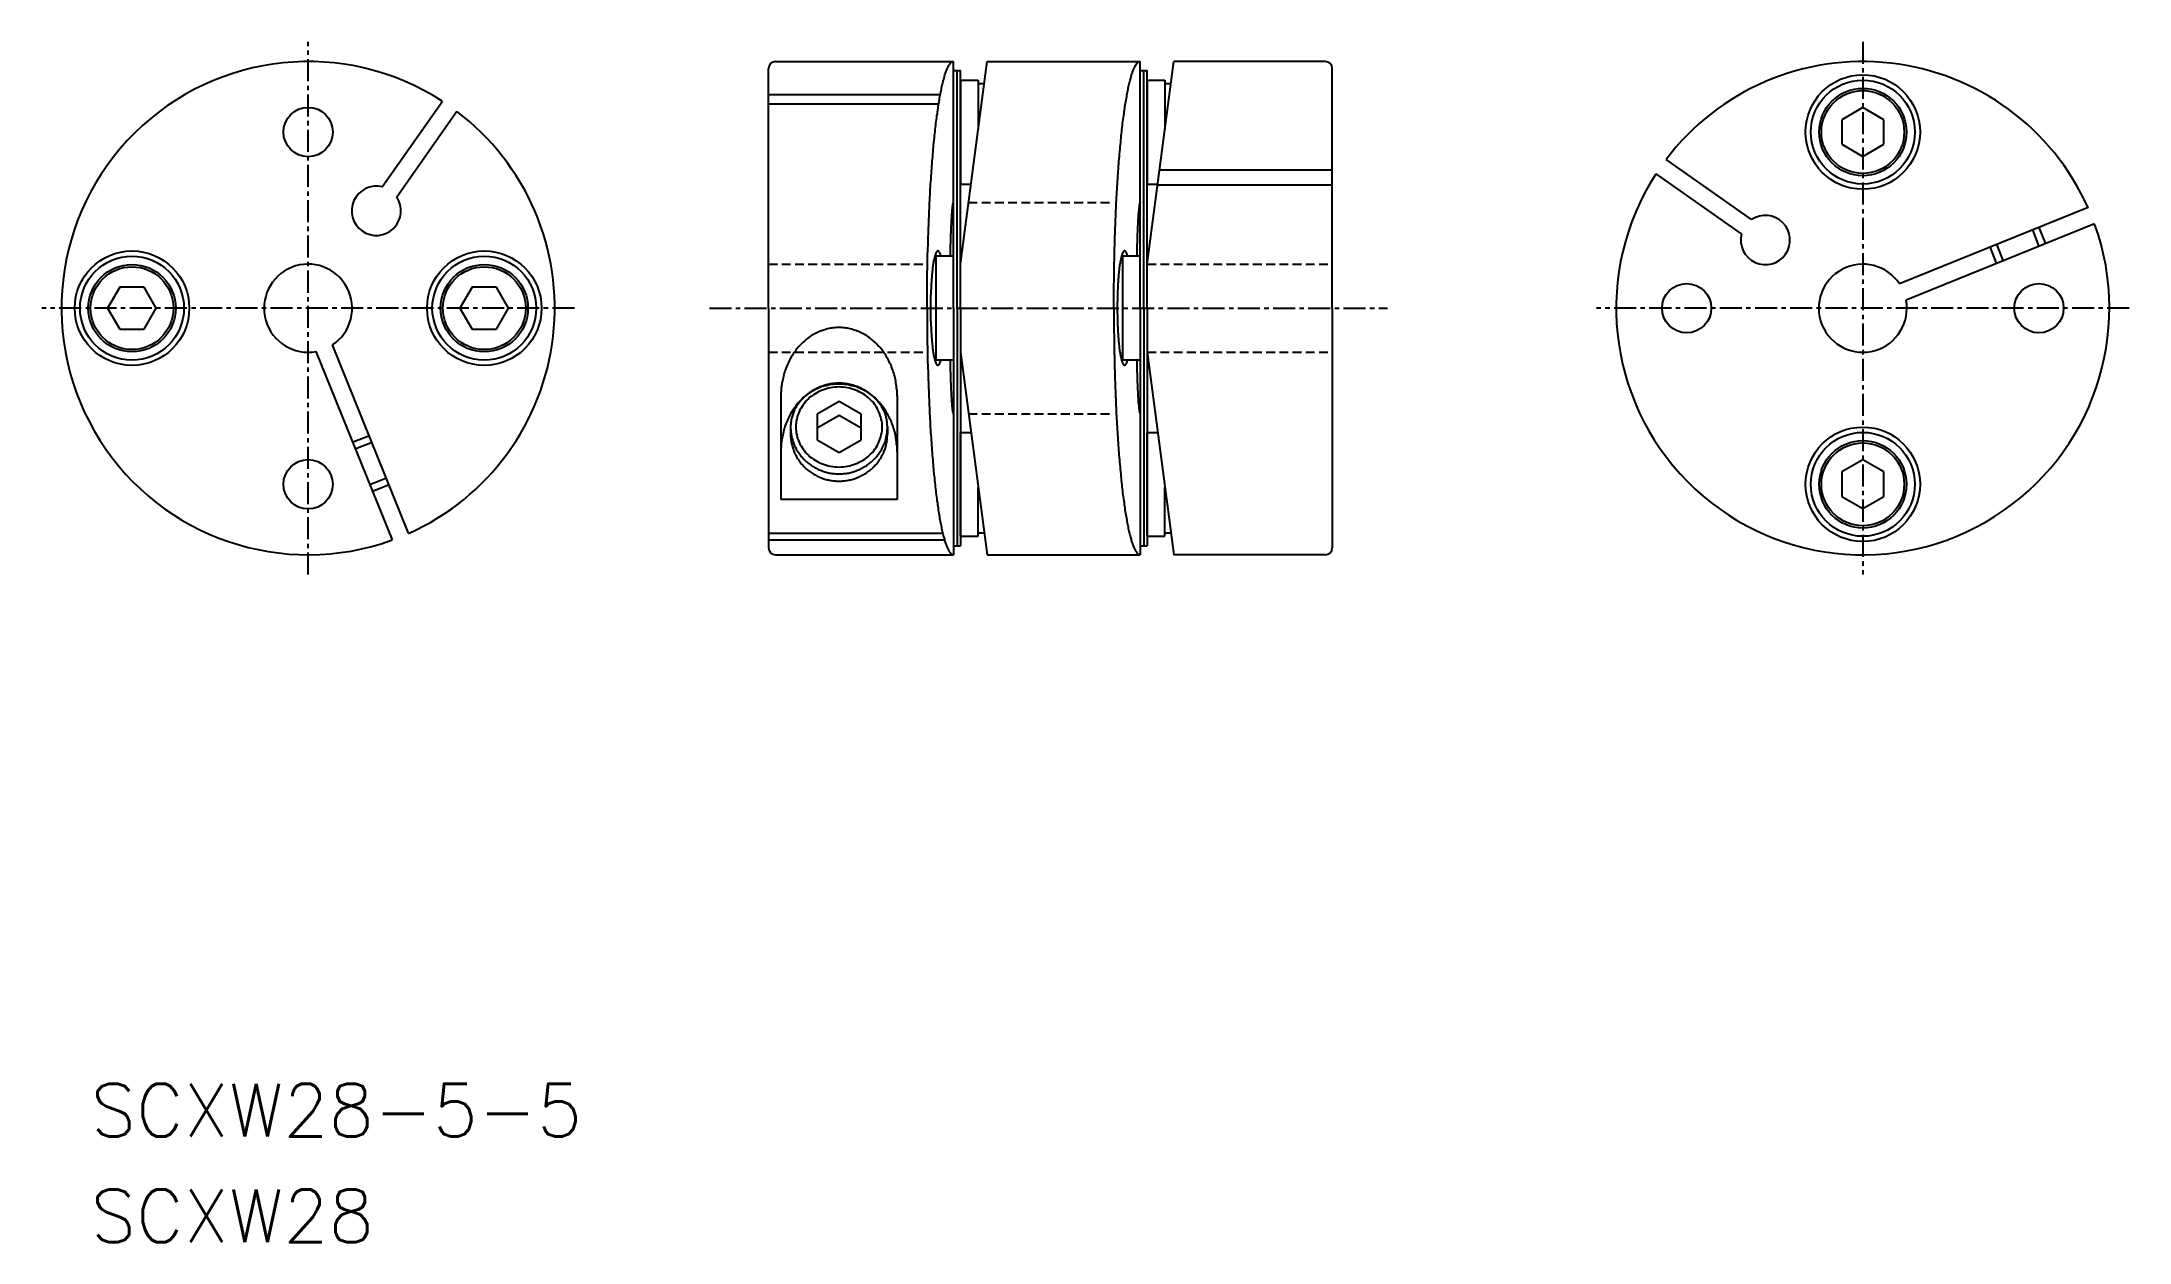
# Model space of a CAD drawing. Extents: x 43 to 162, y 49 to 117.
import ezdxf

# ---------------------------------------------------------------- set-up
doc = ezdxf.new("R2010")
doc.units = 0
doc.linetypes.add('CENTER', pattern=[2, 1.25, -0.25, 0.25, -0.25])
doc.linetypes.add('DASHED', pattern=[0.75, 0.5, -0.25])
doc.layers.get('0').update_dxf_attribs({"linetype": 'CONTINUOUS'})
doc.layers.add('CENTER', color=1, linetype='CENTER')
doc.styles.add('MISUMI', font='txt.shx')

msp = doc.modelspace()

# ---------------------------------------------------------------- texts
at = {"color": 7, "linetype": 'CONTINUOUS', "style": 'MISUMI'}
for s, p in [('SCXW28-5-5', (46.2, 54.88)), ('SCXW28', (46.2, 48.88))]:
    msp.add_text(s, height=3, dxfattribs=at).set_placement(p)

# ---------------------------------------------------------------- linework, layer by layer
at = {"color": 7, "linetype": 'CONTINUOUS'}
for p, q in [((84.68, 101.91), (84.68, 115.51)), ((85.08, 115.91), (95.18, 115.91)), ((95.18, 101.91), (95.18, 115.91)), ((95.18, 101.91), (95.18, 115.41)), ((95.18, 115.41), (95.58, 115.41)), ((95.38, 101.91), (95.38, 115.41)), ((95.58, 104.41), (97.08, 115.91)), ((95.58, 101.91), (95.58, 115.41)), ((97.08, 115.91), (105.78, 115.91)), ((105.78, 101.91), (105.78, 115.91)), ((105.78, 101.91), (105.78, 115.41)), ((105.78, 115.41), (106.18, 115.41)), ((105.98, 101.91), (105.98, 115.41)), ((106.18, 104.41), (107.68, 115.91)), ((106.18, 101.91), (106.18, 115.41)), ((116.28, 115.91), (107.68, 115.91)), ((116.68, 101.91), (116.68, 115.51)), ((84.68, 114.04), (94.43, 114.04)), ((95.58, 114.86), (95.58, 108.96)), ((95.58, 114.86), (96.58, 114.86)), ((96.58, 114.86), (96.58, 112.08)), ((96.58, 114.66), (96.92, 114.66)), ((106.18, 114.86), (106.18, 108.96)), ((106.18, 114.86), (107.18, 114.86)), ((107.18, 114.86), (107.18, 112.08)), ((107.18, 114.66), (107.52, 114.66)), ((62.75, 108.8), (66.16, 113.66)), ((63.57, 108.23), (66.98, 113.09)), ((84.68, 113.51), (94.34, 113.51)), ((146.8, 113.3), (145.6, 112.61)), ((145.6, 112.61), (145.6, 111.22)), ((148, 112.61), (146.8, 113.3)), ((148, 111.22), (148, 112.61)), ((140.49, 106.95), (135.63, 110.35)), ((145.6, 111.22), (146.8, 110.53)), ((146.8, 110.53), (148, 111.22)), ((116.68, 109.75), (106.87, 109.75)), ((139.92, 106.13), (135.06, 109.53)), ((95.58, 108.96), (96.17, 108.96)), ((106.18, 108.96), (106.77, 108.96)), ((116.68, 108.9), (106.76, 108.9)), ((159.59, 107.62), (148.89, 103.29)), ((159.96, 106.69), (149.26, 102.37)), ((157.19, 105.57), (156.82, 106.5)), ((156.95, 106.55), (156.95, 106.55)), ((156.95, 106.55), (156.95, 106.55)), ((94.18, 104.66), (94.07, 104.66)), ((94.18, 104.86), (94.18, 98.96)), ((95.18, 104.86), (94.18, 104.86)), ((104.78, 104.66), (104.67, 104.66)), ((104.78, 104.86), (104.78, 98.96)), ((105.78, 104.86), (104.78, 104.86)), ((153.89, 105.35), (153.89, 105.35)), ((154.39, 104.47), (154.03, 105.4)), ((47.85, 103.11), (47.15, 101.91)), ((49.23, 103.11), (47.85, 103.11)), ((49.92, 101.91), (49.23, 103.11)), ((67.85, 103.11), (67.15, 101.91)), ((69.23, 103.11), (67.85, 103.11)), ((69.92, 101.91), (69.23, 103.11)), ((47.15, 101.91), (47.85, 100.71)), ((49.23, 100.71), (49.92, 101.91)), ((67.15, 101.91), (67.85, 100.71)), ((69.23, 100.71), (69.92, 101.91)), ((84.68, 101.91), (84.68, 88.31)), ((95.18, 101.91), (95.18, 87.91)), ((95.18, 101.91), (95.18, 88.41)), ((95.38, 101.91), (95.38, 88.41)), ((95.58, 101.91), (95.58, 88.41)), ((95.58, 101.91), (95.58, 99.41)), ((105.78, 101.91), (105.78, 88.41)), ((105.78, 101.91), (105.78, 87.91)), ((105.98, 101.91), (105.98, 88.41)), ((106.18, 101.91), (106.18, 88.41)), ((106.18, 101.91), (106.18, 99.41)), ((116.68, 101.91), (116.68, 88.31)), ((47.85, 100.71), (49.23, 100.71)), ((64.24, 89.13), (59.92, 99.83)), ((67.85, 100.71), (69.23, 100.71)), ((63.32, 88.75), (58.99, 99.45)), ((94.07, 99.16), (94.18, 99.16)), ((95.18, 98.96), (94.18, 98.96)), ((95.58, 99.41), (97.08, 87.91)), ((104.67, 99.16), (104.78, 99.16)), ((105.78, 98.96), (104.78, 98.96)), ((106.18, 99.41), (107.68, 87.91)), ((85.38, 96.96), (85.38, 91.04)), ((88.68, 96.61), (87.43, 95.89)), ((89.93, 95.89), (88.68, 96.61)), ((91.98, 96.96), (91.98, 91.04)), ((61.97, 94.82), (61.97, 94.82)), ((85.93, 95.17), (85.93, 94.75)), ((87.43, 95.89), (87.43, 94.44)), ((88.68, 95.82), (87.43, 95.1)), ((89.93, 95.1), (88.68, 95.82)), ((89.93, 94.44), (89.93, 95.89)), ((91.43, 95.17), (91.43, 94.75)), ((95.18, 95.91), (95.18, 87.91)), ((95.58, 88.96), (95.58, 94.86)), ((95.58, 94.86), (96.17, 94.86)), ((105.78, 95.91), (105.78, 87.91)), ((106.18, 88.96), (106.18, 94.86)), ((106.18, 94.86), (106.77, 94.86)), ((61.1, 94.32), (62.03, 94.69)), ((87.43, 94.44), (88.68, 93.72)), ((88.68, 93.72), (89.93, 94.44)), ((146.8, 93.3), (145.6, 92.61)), ((145.6, 92.61), (145.6, 91.22)), ((148, 92.61), (146.8, 93.3)), ((148, 91.22), (148, 92.61)), ((62.19, 91.53), (63.13, 91.9)), ((63.18, 91.76), (63.18, 91.76)), ((63.18, 91.76), (63.18, 91.76)), ((96.58, 88.96), (96.58, 91.75)), ((107.18, 88.96), (107.18, 91.75)), ((91.98, 91.04), (85.38, 91.04)), ((145.6, 91.22), (146.8, 90.53)), ((146.8, 90.53), (148, 91.22)), ((84.68, 89.13), (94.57, 89.13)), ((95.58, 88.96), (96.58, 88.96)), ((96.58, 89.16), (96.92, 89.16)), ((106.18, 88.96), (107.18, 88.96)), ((107.18, 89.16), (107.52, 89.16)), ((84.68, 88.75), (94.67, 88.75)), ((85.08, 87.91), (95.18, 87.91)), ((95.18, 88.41), (95.58, 88.41)), ((97.08, 87.91), (105.78, 87.91)), ((105.78, 88.41), (106.18, 88.41)), ((116.28, 87.91), (107.68, 87.91))]:
    msp.add_line(p, q, dxfattribs=at)
at = {"color": 3, "linetype": 'DASHED'}
for p, q in [((96.03, 107.91), (104.28, 107.91)), ((84.68, 104.41), (93.7, 104.41)), ((106.18, 104.41), (116.68, 104.41)), ((84.68, 99.41), (93.7, 99.41)), ((106.18, 99.41), (116.68, 99.41)), ((96.03, 95.91), (104.28, 95.91))]:
    msp.add_line(p, q, dxfattribs=at)
at = {"color": 3, "linetype": 'CONTINUOUS'}
for p, q in [((154.77, 104.61), (154.4, 105.54)), ((156.81, 105.42), (156.45, 106.35)), ((61.24, 93.95), (62.17, 94.31)), ((62.04, 91.9), (62.98, 92.27))]:
    msp.add_line(p, q, dxfattribs=at)
at = {"color": 7, "linetype": 'CONTINUOUS'}
for points in [[(93.68, 101.91, 0), (93.68, 102.08, 0), (93.68, 102.26, 0), (93.68, 102.43, 0), (93.68, 102.6, 0), (93.68, 102.77, 0), (93.68, 102.94, 0), (93.68, 103.11, 0), (93.69, 103.28, 0), (93.69, 103.46, 0), (93.69, 103.63, 0), (93.69, 103.8, 0), (93.69, 103.97, 0), (93.7, 104.14, 0), (93.7, 104.31, 0), (93.7, 104.48, 0), (93.71, 104.64, 0), (93.71, 104.81, 0), (93.71, 104.98, 0), (93.72, 105.15, 0), (93.72, 105.31, 0), (93.73, 105.48, 0), (93.73, 105.65, 0), (93.74, 105.81, 0), (93.74, 105.98, 0), (93.75, 106.14, 0), (93.75, 106.31, 0), (93.76, 106.47, 0), (93.77, 106.63, 0), (93.77, 106.79, 0), (93.78, 106.95, 0), (93.79, 107.11, 0), (93.79, 107.27, 0), (93.8, 107.43, 0), (93.81, 107.59, 0), (93.81, 107.74, 0), (93.82, 107.9, 0), (93.83, 108.05, 0), (93.84, 108.21, 0), (93.85, 108.36, 0), (93.86, 108.51, 0), (93.86, 108.66, 0), (93.87, 108.81, 0), (93.88, 108.96, 0), (93.89, 109.11, 0), (93.9, 109.26, 0), (93.91, 109.4, 0), (93.92, 109.55, 0), (93.93, 109.69, 0), (93.94, 109.83, 0), (93.95, 109.97, 0), (93.96, 110.11, 0), (93.97, 110.25, 0), (93.98, 110.39, 0), (94, 110.53, 0), (94.01, 110.66, 0), (94.02, 110.8, 0), (94.03, 110.93, 0), (94.04, 111.06, 0), (94.05, 111.19, 0), (94.07, 111.31, 0), (94.08, 111.44, 0), (94.09, 111.57, 0), (94.1, 111.69, 0), (94.12, 111.81, 0), (94.13, 111.93, 0), (94.14, 112.05, 0), (94.16, 112.17, 0), (94.17, 112.29, 0), (94.18, 112.4, 0), (94.2, 112.51, 0), (94.21, 112.62, 0), (94.23, 112.73, 0), (94.24, 112.84, 0), (94.26, 112.95, 0), (94.27, 113.06, 0), (94.28, 113.16, 0), (94.3, 113.26, 0), (94.31, 113.36, 0), (94.33, 113.46, 0), (94.34, 113.55, 0), (94.36, 113.65, 0), (94.38, 113.74, 0), (94.39, 113.83, 0), (94.41, 113.92, 0), (94.42, 114.01, 0), (94.44, 114.09, 0), (94.45, 114.18, 0), (94.47, 114.26, 0), (94.49, 114.34, 0), (94.5, 114.42, 0), (94.52, 114.5, 0), (94.54, 114.57, 0), (94.55, 114.64, 0), (94.57, 114.71, 0), (94.59, 114.78, 0), (94.6, 114.85, 0), (94.62, 114.91, 0), (94.64, 114.97, 0), (94.66, 115.04, 0), (94.67, 115.09, 0), (94.69, 115.15, 0), (94.71, 115.21, 0), (94.73, 115.26, 0), (94.74, 115.31, 0), (94.76, 115.36, 0), (94.78, 115.41, 0), (94.8, 115.45, 0), (94.81, 115.49, 0), (94.83, 115.53, 0), (94.85, 115.57, 0), (94.87, 115.61, 0), (94.89, 115.64, 0), (94.9, 115.68, 0), (94.92, 115.71, 0), (94.94, 115.73, 0), (94.96, 115.76, 0), (94.98, 115.79, 0), (94.99, 115.81, 0), (95.01, 115.83, 0), (95.03, 115.85, 0), (95.05, 115.86, 0), (95.07, 115.88, 0), (95.09, 115.89, 0), (95.1, 115.9, 0), (95.12, 115.9, 0), (95.14, 115.91, 0), (95.16, 115.91, 0), (95.18, 115.91, 0)], [(104.28, 101.91, 0), (104.28, 102.08, 0), (104.28, 102.26, 0), (104.28, 102.43, 0), (104.28, 102.6, 0), (104.28, 102.77, 0), (104.28, 102.94, 0), (104.28, 103.11, 0), (104.28, 103.28, 0), (104.29, 103.46, 0), (104.29, 103.63, 0), (104.29, 103.8, 0), (104.29, 103.97, 0), (104.3, 104.14, 0), (104.3, 104.31, 0), (104.3, 104.48, 0), (104.31, 104.64, 0), (104.31, 104.81, 0), (104.31, 104.98, 0), (104.32, 105.15, 0), (104.32, 105.31, 0), (104.33, 105.48, 0), (104.33, 105.65, 0), (104.34, 105.81, 0), (104.34, 105.98, 0), (104.35, 106.14, 0), (104.35, 106.31, 0), (104.36, 106.47, 0), (104.37, 106.63, 0), (104.37, 106.79, 0), (104.38, 106.95, 0), (104.39, 107.11, 0), (104.39, 107.27, 0), (104.4, 107.43, 0), (104.41, 107.59, 0), (104.41, 107.74, 0), (104.42, 107.9, 0), (104.43, 108.05, 0), (104.44, 108.21, 0), (104.45, 108.36, 0), (104.45, 108.51, 0), (104.46, 108.66, 0), (104.47, 108.81, 0), (104.48, 108.96, 0), (104.49, 109.11, 0), (104.5, 109.26, 0), (104.51, 109.4, 0), (104.52, 109.55, 0), (104.53, 109.69, 0), (104.54, 109.83, 0), (104.55, 109.97, 0), (104.56, 110.11, 0), (104.57, 110.25, 0), (104.58, 110.39, 0), (104.6, 110.53, 0), (104.61, 110.66, 0), (104.62, 110.8, 0), (104.63, 110.93, 0), (104.64, 111.06, 0), (104.65, 111.19, 0), (104.67, 111.31, 0), (104.68, 111.44, 0), (104.69, 111.57, 0), (104.7, 111.69, 0), (104.72, 111.81, 0), (104.73, 111.93, 0), (104.74, 112.05, 0), (104.76, 112.17, 0), (104.77, 112.29, 0), (104.78, 112.4, 0), (104.8, 112.51, 0), (104.81, 112.62, 0), (104.83, 112.73, 0), (104.84, 112.84, 0), (104.86, 112.95, 0), (104.87, 113.06, 0), (104.89, 113.16, 0), (104.9, 113.26, 0), (104.91, 113.36, 0), (104.93, 113.46, 0), (104.94, 113.55, 0), (104.96, 113.65, 0), (104.98, 113.74, 0), (104.99, 113.83, 0), (105.01, 113.92, 0), (105.02, 114.01, 0), (105.04, 114.09, 0), (105.06, 114.18, 0), (105.07, 114.26, 0), (105.09, 114.34, 0), (105.1, 114.42, 0), (105.12, 114.5, 0), (105.14, 114.57, 0), (105.15, 114.64, 0), (105.17, 114.71, 0), (105.19, 114.78, 0), (105.2, 114.85, 0), (105.22, 114.91, 0), (105.24, 114.97, 0), (105.26, 115.04, 0), (105.27, 115.09, 0), (105.29, 115.15, 0), (105.31, 115.21, 0), (105.33, 115.26, 0), (105.34, 115.31, 0), (105.36, 115.36, 0), (105.38, 115.41, 0), (105.4, 115.45, 0), (105.41, 115.49, 0), (105.43, 115.53, 0), (105.45, 115.57, 0), (105.47, 115.61, 0), (105.49, 115.64, 0), (105.5, 115.68, 0), (105.52, 115.71, 0), (105.54, 115.73, 0), (105.56, 115.76, 0), (105.58, 115.79, 0), (105.59, 115.81, 0), (105.61, 115.83, 0), (105.63, 115.85, 0), (105.65, 115.86, 0), (105.67, 115.88, 0), (105.69, 115.89, 0), (105.7, 115.9, 0), (105.72, 115.9, 0), (105.74, 115.91, 0), (105.76, 115.91, 0), (105.78, 115.91, 0)], [(95.18, 107.91, 0), (95.18, 107.91, 0), (95.17, 107.91, 0), (95.17, 107.91, 0), (95.17, 107.91, 0), (95.17, 107.91, 0), (95.17, 107.91, 0), (95.16, 107.9, 0), (95.16, 107.9, 0), (95.16, 107.9, 0), (95.16, 107.89, 0), (95.16, 107.89, 0), (95.16, 107.88, 0), (95.15, 107.88, 0), (95.15, 107.87, 0), (95.15, 107.87, 0), (95.15, 107.86, 0), (95.15, 107.85, 0), (95.14, 107.85, 0), (95.14, 107.84, 0), (95.14, 107.83, 0), (95.14, 107.82, 0), (95.14, 107.81, 0), (95.13, 107.81, 0), (95.13, 107.8, 0), (95.13, 107.79, 0), (95.13, 107.78, 0), (95.13, 107.77, 0), (95.13, 107.75, 0), (95.12, 107.74, 0), (95.12, 107.73, 0), (95.12, 107.72, 0), (95.12, 107.7, 0), (95.12, 107.69, 0), (95.11, 107.68, 0), (95.11, 107.66, 0), (95.11, 107.65, 0), (95.11, 107.64, 0), (95.11, 107.62, 0), (95.11, 107.61, 0), (95.1, 107.59, 0), (95.1, 107.57, 0), (95.1, 107.56, 0), (95.1, 107.54, 0), (95.1, 107.52, 0), (95.09, 107.5, 0), (95.09, 107.49, 0), (95.09, 107.47, 0), (95.09, 107.45, 0), (95.09, 107.43, 0), (95.09, 107.41, 0), (95.08, 107.39, 0), (95.08, 107.37, 0), (95.08, 107.35, 0), (95.08, 107.33, 0), (95.08, 107.31, 0), (95.08, 107.28, 0), (95.07, 107.26, 0), (95.07, 107.24, 0), (95.07, 107.22, 0), (95.07, 107.19, 0), (95.07, 107.17, 0), (95.07, 107.14, 0), (95.06, 107.12, 0), (95.06, 107.09, 0), (95.06, 107.07, 0), (95.06, 107.04, 0), (95.06, 107.02, 0), (95.06, 106.99, 0), (95.05, 106.97, 0), (95.05, 106.94, 0), (95.05, 106.91, 0), (95.05, 106.88, 0), (95.05, 106.86, 0), (95.05, 106.83, 0), (95.04, 106.8, 0), (95.04, 106.77, 0), (95.04, 106.74, 0), (95.04, 106.71, 0), (95.04, 106.68, 0), (95.04, 106.65, 0), (95.04, 106.62, 0), (95.03, 106.59, 0), (95.03, 106.56, 0), (95.03, 106.53, 0), (95.03, 106.5, 0), (95.03, 106.46, 0), (95.03, 106.43, 0), (95.02, 106.4, 0), (95.02, 106.36, 0), (95.02, 106.33, 0), (95.02, 106.3, 0), (95.02, 106.26, 0), (95.02, 106.23, 0), (95.02, 106.19, 0), (95.02, 106.16, 0), (95.01, 106.12, 0), (95.01, 106.09, 0), (95.01, 106.05, 0), (95.01, 106.02, 0), (95.01, 105.98, 0), (95.01, 105.94, 0), (95.01, 105.91, 0), (95, 105.87, 0), (95, 105.83, 0), (95, 105.8, 0), (95, 105.76, 0), (95, 105.72, 0), (95, 105.68, 0), (95, 105.64, 0), (95, 105.6, 0), (95, 105.56, 0), (94.99, 105.53, 0), (94.99, 105.49, 0), (94.99, 105.45, 0), (94.99, 105.41, 0), (94.99, 105.36, 0), (94.99, 105.33, 0), (94.99, 105.28, 0), (94.99, 105.24, 0), (94.99, 105.2, 0), (94.98, 105.16, 0), (94.98, 105.12, 0), (94.98, 105.08, 0), (94.98, 105.03, 0), (94.98, 104.99, 0), (94.98, 104.95, 0), (94.98, 104.91, 0), (94.98, 104.86, 0)], [(105.78, 107.91, 0), (105.78, 107.91, 0), (105.77, 107.91, 0), (105.77, 107.91, 0), (105.77, 107.91, 0), (105.77, 107.91, 0), (105.77, 107.91, 0), (105.77, 107.9, 0), (105.76, 107.9, 0), (105.76, 107.9, 0), (105.76, 107.89, 0), (105.76, 107.89, 0), (105.75, 107.88, 0), (105.75, 107.88, 0), (105.75, 107.87, 0), (105.75, 107.87, 0), (105.75, 107.86, 0), (105.75, 107.85, 0), (105.74, 107.85, 0), (105.74, 107.84, 0), (105.74, 107.83, 0), (105.74, 107.82, 0), (105.74, 107.81, 0), (105.73, 107.81, 0), (105.73, 107.8, 0), (105.73, 107.79, 0), (105.73, 107.78, 0), (105.73, 107.77, 0), (105.72, 107.75, 0), (105.72, 107.74, 0), (105.72, 107.73, 0), (105.72, 107.72, 0), (105.72, 107.7, 0), (105.72, 107.69, 0), (105.71, 107.68, 0), (105.71, 107.66, 0), (105.71, 107.65, 0), (105.71, 107.64, 0), (105.71, 107.62, 0), (105.7, 107.61, 0), (105.7, 107.59, 0), (105.7, 107.57, 0), (105.7, 107.56, 0), (105.7, 107.54, 0), (105.7, 107.52, 0), (105.69, 107.5, 0), (105.69, 107.49, 0), (105.69, 107.47, 0), (105.69, 107.45, 0), (105.69, 107.43, 0), (105.69, 107.41, 0), (105.68, 107.39, 0), (105.68, 107.37, 0), (105.68, 107.35, 0), (105.68, 107.33, 0), (105.68, 107.31, 0), (105.67, 107.28, 0), (105.67, 107.26, 0), (105.67, 107.24, 0), (105.67, 107.22, 0), (105.67, 107.19, 0), (105.67, 107.17, 0), (105.67, 107.14, 0), (105.66, 107.12, 0), (105.66, 107.09, 0), (105.66, 107.07, 0), (105.66, 107.04, 0), (105.66, 107.02, 0), (105.66, 106.99, 0), (105.65, 106.97, 0), (105.65, 106.94, 0), (105.65, 106.91, 0), (105.65, 106.88, 0), (105.65, 106.86, 0), (105.65, 106.83, 0), (105.64, 106.8, 0), (105.64, 106.77, 0), (105.64, 106.74, 0), (105.64, 106.71, 0), (105.64, 106.68, 0), (105.64, 106.65, 0), (105.64, 106.62, 0), (105.63, 106.59, 0), (105.63, 106.56, 0), (105.63, 106.53, 0), (105.63, 106.5, 0), (105.63, 106.46, 0), (105.63, 106.43, 0), (105.62, 106.4, 0), (105.62, 106.36, 0), (105.62, 106.33, 0), (105.62, 106.3, 0), (105.62, 106.26, 0), (105.62, 106.23, 0), (105.62, 106.19, 0), (105.61, 106.16, 0), (105.61, 106.12, 0), (105.61, 106.09, 0), (105.61, 106.05, 0), (105.61, 106.02, 0), (105.61, 105.98, 0), (105.61, 105.94, 0), (105.61, 105.91, 0), (105.61, 105.87, 0), (105.6, 105.83, 0), (105.6, 105.8, 0), (105.6, 105.76, 0), (105.6, 105.72, 0), (105.6, 105.68, 0), (105.6, 105.64, 0), (105.6, 105.6, 0), (105.59, 105.56, 0), (105.59, 105.53, 0), (105.59, 105.49, 0), (105.59, 105.45, 0), (105.59, 105.41, 0), (105.59, 105.36, 0), (105.59, 105.33, 0), (105.59, 105.28, 0), (105.59, 105.24, 0), (105.58, 105.2, 0), (105.58, 105.16, 0), (105.58, 105.12, 0), (105.58, 105.08, 0), (105.58, 105.03, 0), (105.58, 104.99, 0), (105.58, 104.95, 0), (105.58, 104.91, 0), (105.58, 104.86, 0)], [(94.46, 104.86, 0), (94.45, 104.9, 0), (94.44, 104.94, 0), (94.43, 104.98, 0), (94.42, 105.01, 0), (94.4, 105.04, 0), (94.39, 105.06, 0), (94.38, 105.09, 0), (94.37, 105.11, 0), (94.35, 105.12, 0), (94.34, 105.14, 0), (94.33, 105.15, 0), (94.31, 105.15, 0), (94.3, 105.16, 0), (94.29, 105.16, 0), (94.27, 105.16, 0), (94.26, 105.15, 0), (94.25, 105.14, 0), (94.24, 105.13, 0), (94.22, 105.11, 0), (94.21, 105.1, 0), (94.2, 105.08, 0), (94.18, 105.05, 0), (94.17, 105.03, 0), (94.16, 104.99, 0), (94.15, 104.96, 0), (94.13, 104.92, 0), (94.12, 104.89, 0), (94.11, 104.84, 0), (94.1, 104.8, 0), (94.09, 104.75, 0), (94.08, 104.7, 0), (94.07, 104.65, 0), (94.05, 104.59, 0), (94.04, 104.53, 0), (94.03, 104.47, 0), (94.02, 104.41, 0), (94.01, 104.34, 0), (94, 104.27, 0), (93.99, 104.2, 0), (93.99, 104.13, 0), (93.98, 104.06, 0), (93.97, 103.98, 0), (93.96, 103.9, 0), (93.95, 103.82, 0), (93.94, 103.73, 0), (93.94, 103.65, 0), (93.93, 103.56, 0), (93.92, 103.47, 0), (93.92, 103.39, 0), (93.91, 103.3, 0), (93.91, 103.2, 0), (93.9, 103.11, 0), (93.9, 103.01, 0), (93.89, 102.92, 0), (93.89, 102.82, 0), (93.89, 102.72, 0), (93.88, 102.62, 0), (93.88, 102.53, 0), (93.88, 102.43, 0), (93.88, 102.33, 0), (93.87, 102.23, 0), (93.87, 102.12, 0), (93.87, 102.02, 0), (93.87, 101.92, 0), (93.87, 101.82, 0), (93.87, 101.72, 0), (93.87, 101.62, 0), (93.88, 101.52, 0), (93.88, 101.42, 0), (93.88, 101.32, 0), (93.88, 101.22, 0), (93.89, 101.12, 0), (93.89, 101.02, 0), (93.89, 100.93, 0), (93.9, 100.83, 0), (93.9, 100.73, 0), (93.91, 100.64, 0), (93.91, 100.55, 0), (93.92, 100.46, 0), (93.92, 100.37, 0), (93.93, 100.28, 0), (93.94, 100.19, 0), (93.94, 100.11, 0), (93.95, 100.03, 0), (93.96, 99.94, 0), (93.97, 99.86, 0), (93.98, 99.79, 0), (93.98, 99.71, 0), (93.99, 99.64, 0), (94, 99.57, 0), (94.01, 99.5, 0), (94.02, 99.43, 0), (94.03, 99.37, 0), (94.04, 99.31, 0), (94.05, 99.25, 0), (94.06, 99.19, 0), (94.07, 99.14, 0), (94.09, 99.09, 0), (94.1, 99.04, 0), (94.11, 98.99, 0), (94.12, 98.95, 0), (94.13, 98.91, 0), (94.15, 98.88, 0), (94.16, 98.84, 0), (94.17, 98.81, 0), (94.18, 98.78, 0), (94.2, 98.76, 0), (94.21, 98.74, 0), (94.22, 98.72, 0), (94.23, 98.7, 0), (94.25, 98.69, 0), (94.26, 98.68, 0), (94.27, 98.68, 0), (94.29, 98.67, 0), (94.3, 98.67, 0), (94.31, 98.68, 0), (94.32, 98.68, 0), (94.34, 98.69, 0), (94.35, 98.71, 0), (94.36, 98.72, 0), (94.38, 98.74, 0), (94.39, 98.77, 0), (94.4, 98.79, 0), (94.41, 98.82, 0), (94.43, 98.85, 0), (94.44, 98.89, 0), (94.45, 98.92, 0), (94.46, 98.96, 0)], [(105.06, 104.86, 0), (105.05, 104.9, 0), (105.04, 104.94, 0), (105.03, 104.98, 0), (105.02, 105.01, 0), (105, 105.04, 0), (104.99, 105.06, 0), (104.98, 105.09, 0), (104.97, 105.11, 0), (104.95, 105.12, 0), (104.94, 105.14, 0), (104.93, 105.15, 0), (104.91, 105.15, 0), (104.9, 105.16, 0), (104.89, 105.16, 0), (104.87, 105.16, 0), (104.86, 105.15, 0), (104.85, 105.14, 0), (104.83, 105.13, 0), (104.82, 105.11, 0), (104.81, 105.1, 0), (104.8, 105.08, 0), (104.78, 105.05, 0), (104.77, 105.03, 0), (104.76, 104.99, 0), (104.75, 104.96, 0), (104.73, 104.92, 0), (104.72, 104.89, 0), (104.71, 104.84, 0), (104.7, 104.8, 0), (104.69, 104.75, 0), (104.68, 104.7, 0), (104.67, 104.65, 0), (104.65, 104.59, 0), (104.64, 104.53, 0), (104.63, 104.47, 0), (104.62, 104.41, 0), (104.61, 104.34, 0), (104.6, 104.27, 0), (104.59, 104.2, 0), (104.58, 104.13, 0), (104.58, 104.06, 0), (104.57, 103.98, 0), (104.56, 103.9, 0), (104.55, 103.82, 0), (104.54, 103.73, 0), (104.54, 103.65, 0), (104.53, 103.56, 0), (104.52, 103.47, 0), (104.52, 103.39, 0), (104.51, 103.3, 0), (104.51, 103.2, 0), (104.5, 103.11, 0), (104.5, 103.01, 0), (104.49, 102.92, 0), (104.49, 102.82, 0), (104.49, 102.72, 0), (104.48, 102.62, 0), (104.48, 102.53, 0), (104.48, 102.43, 0), (104.48, 102.33, 0), (104.47, 102.23, 0), (104.47, 102.12, 0), (104.47, 102.02, 0), (104.47, 101.92, 0), (104.47, 101.82, 0), (104.47, 101.72, 0), (104.47, 101.62, 0), (104.48, 101.52, 0), (104.48, 101.42, 0), (104.48, 101.32, 0), (104.48, 101.22, 0), (104.48, 101.12, 0), (104.49, 101.02, 0), (104.49, 100.93, 0), (104.5, 100.83, 0), (104.5, 100.73, 0), (104.51, 100.64, 0), (104.51, 100.55, 0), (104.52, 100.46, 0), (104.52, 100.37, 0), (104.53, 100.28, 0), (104.54, 100.19, 0), (104.54, 100.11, 0), (104.55, 100.03, 0), (104.56, 99.94, 0), (104.57, 99.86, 0), (104.58, 99.79, 0), (104.58, 99.71, 0), (104.59, 99.64, 0), (104.6, 99.57, 0), (104.61, 99.5, 0), (104.62, 99.43, 0), (104.63, 99.37, 0), (104.64, 99.31, 0), (104.65, 99.25, 0), (104.66, 99.19, 0), (104.67, 99.14, 0), (104.69, 99.09, 0), (104.7, 99.04, 0), (104.71, 98.99, 0), (104.72, 98.95, 0), (104.73, 98.91, 0), (104.75, 98.88, 0), (104.76, 98.84, 0), (104.77, 98.81, 0), (104.78, 98.78, 0), (104.8, 98.76, 0), (104.81, 98.74, 0), (104.82, 98.72, 0), (104.83, 98.7, 0), (104.85, 98.69, 0), (104.86, 98.68, 0), (104.87, 98.68, 0), (104.89, 98.67, 0), (104.9, 98.67, 0), (104.91, 98.68, 0), (104.92, 98.68, 0), (104.94, 98.69, 0), (104.95, 98.71, 0), (104.96, 98.72, 0), (104.98, 98.74, 0), (104.99, 98.77, 0), (105, 98.79, 0), (105.01, 98.82, 0), (105.03, 98.85, 0), (105.04, 98.89, 0), (105.05, 98.92, 0), (105.06, 98.96, 0)], [(91.98, 96.91, 0), (91.98, 97.01, 0), (91.97, 97.1, 0), (91.97, 97.2, 0), (91.96, 97.3, 0), (91.95, 97.39, 0), (91.94, 97.49, 0), (91.93, 97.58, 0), (91.91, 97.67, 0), (91.9, 97.77, 0), (91.88, 97.86, 0), (91.86, 97.95, 0), (91.84, 98.04, 0), (91.81, 98.14, 0), (91.79, 98.23, 0), (91.76, 98.32, 0), (91.73, 98.4, 0), (91.7, 98.49, 0), (91.66, 98.58, 0), (91.63, 98.67, 0), (91.59, 98.75, 0), (91.55, 98.83, 0), (91.51, 98.92, 0), (91.47, 99, 0), (91.42, 99.08, 0), (91.38, 99.16, 0), (91.33, 99.24, 0), (91.28, 99.31, 0), (91.23, 99.39, 0), (91.18, 99.46, 0), (91.12, 99.53, 0), (91.07, 99.6, 0), (91.01, 99.67, 0), (90.95, 99.74, 0), (90.89, 99.8, 0), (90.83, 99.86, 0), (90.77, 99.93, 0), (90.71, 99.99, 0), (90.64, 100.04, 0), (90.58, 100.1, 0), (90.51, 100.15, 0), (90.44, 100.21, 0), (90.37, 100.26, 0), (90.3, 100.31, 0), (90.23, 100.35, 0), (90.16, 100.39, 0), (90.09, 100.44, 0), (90.02, 100.48, 0), (89.94, 100.51, 0), (89.87, 100.55, 0), (89.79, 100.58, 0), (89.71, 100.61, 0), (89.64, 100.64, 0), (89.56, 100.67, 0), (89.48, 100.69, 0), (89.4, 100.72, 0), (89.32, 100.74, 0), (89.24, 100.75, 0), (89.16, 100.77, 0), (89.08, 100.78, 0), (89, 100.79, 0), (88.92, 100.8, 0), (88.84, 100.81, 0), (88.76, 100.81, 0), (88.68, 100.81, 0), (88.6, 100.81, 0), (88.52, 100.81, 0), (88.44, 100.8, 0), (88.35, 100.79, 0), (88.27, 100.78, 0), (88.19, 100.77, 0), (88.11, 100.75, 0), (88.03, 100.74, 0), (87.96, 100.72, 0), (87.88, 100.69, 0), (87.8, 100.67, 0), (87.72, 100.64, 0), (87.64, 100.61, 0), (87.57, 100.58, 0), (87.49, 100.55, 0), (87.42, 100.51, 0), (87.34, 100.48, 0), (87.27, 100.44, 0), (87.19, 100.39, 0), (87.12, 100.35, 0), (87.05, 100.31, 0), (86.98, 100.26, 0), (86.91, 100.21, 0), (86.84, 100.15, 0), (86.78, 100.1, 0), (86.71, 100.04, 0), (86.65, 99.99, 0), (86.58, 99.93, 0), (86.52, 99.86, 0), (86.46, 99.8, 0), (86.4, 99.74, 0), (86.34, 99.67, 0), (86.29, 99.6, 0), (86.23, 99.53, 0), (86.18, 99.46, 0), (86.13, 99.39, 0), (86.08, 99.31, 0), (86.03, 99.24, 0), (85.98, 99.16, 0), (85.93, 99.08, 0), (85.89, 99, 0), (85.85, 98.92, 0), (85.81, 98.83, 0), (85.77, 98.75, 0), (85.73, 98.67, 0), (85.69, 98.58, 0), (85.66, 98.49, 0), (85.63, 98.4, 0), (85.6, 98.32, 0), (85.57, 98.23, 0), (85.54, 98.14, 0), (85.52, 98.04, 0), (85.5, 97.95, 0), (85.48, 97.86, 0), (85.46, 97.77, 0), (85.44, 97.67, 0), (85.43, 97.58, 0), (85.41, 97.49, 0), (85.4, 97.39, 0), (85.39, 97.3, 0), (85.39, 97.2, 0), (85.38, 97.1, 0), (85.38, 97.01, 0), (85.38, 96.91, 0)], [(93.68, 101.91, 0), (93.68, 101.74, 0), (93.68, 101.57, 0), (93.68, 101.4, 0), (93.68, 101.23, 0), (93.68, 101.06, 0), (93.68, 100.88, 0), (93.68, 100.71, 0), (93.69, 100.54, 0), (93.69, 100.37, 0), (93.69, 100.2, 0), (93.69, 100.03, 0), (93.69, 99.86, 0), (93.7, 99.69, 0), (93.7, 99.52, 0), (93.7, 99.35, 0), (93.71, 99.18, 0), (93.71, 99.01, 0), (93.71, 98.85, 0), (93.72, 98.68, 0), (93.72, 98.51, 0), (93.73, 98.34, 0), (93.73, 98.18, 0), (93.74, 98.01, 0), (93.74, 97.85, 0), (93.75, 97.69, 0), (93.75, 97.52, 0), (93.76, 97.36, 0), (93.77, 97.2, 0), (93.77, 97.04, 0), (93.78, 96.87, 0), (93.79, 96.71, 0), (93.79, 96.56, 0), (93.8, 96.4, 0), (93.81, 96.24, 0), (93.81, 96.08, 0), (93.82, 95.93, 0), (93.83, 95.77, 0), (93.84, 95.62, 0), (93.85, 95.47, 0), (93.86, 95.31, 0), (93.86, 95.16, 0), (93.87, 95.01, 0), (93.88, 94.86, 0), (93.89, 94.72, 0), (93.9, 94.57, 0), (93.91, 94.42, 0), (93.92, 94.28, 0), (93.93, 94.14, 0), (93.94, 93.99, 0), (93.95, 93.85, 0), (93.96, 93.71, 0), (93.97, 93.57, 0), (93.98, 93.44, 0), (94, 93.3, 0), (94.01, 93.17, 0), (94.02, 93.03, 0), (94.03, 92.9, 0), (94.04, 92.77, 0), (94.05, 92.64, 0), (94.07, 92.51, 0), (94.08, 92.38, 0), (94.09, 92.26, 0), (94.1, 92.14, 0), (94.12, 92.01, 0), (94.13, 91.89, 0), (94.14, 91.77, 0), (94.16, 91.66, 0), (94.17, 91.54, 0), (94.18, 91.43, 0), (94.2, 91.31, 0), (94.21, 91.2, 0), (94.23, 91.09, 0), (94.24, 90.98, 0), (94.26, 90.88, 0), (94.27, 90.77, 0), (94.28, 90.67, 0), (94.3, 90.57, 0), (94.31, 90.47, 0), (94.33, 90.37, 0), (94.34, 90.27, 0), (94.36, 90.18, 0), (94.38, 90.09, 0), (94.39, 89.99, 0), (94.41, 89.9, 0), (94.42, 89.82, 0), (94.44, 89.73, 0), (94.45, 89.65, 0), (94.47, 89.57, 0), (94.49, 89.49, 0), (94.5, 89.41, 0), (94.52, 89.33, 0), (94.54, 89.26, 0), (94.55, 89.18, 0), (94.57, 89.11, 0), (94.59, 89.05, 0), (94.6, 88.98, 0), (94.62, 88.91, 0), (94.64, 88.85, 0), (94.66, 88.79, 0), (94.67, 88.73, 0), (94.69, 88.67, 0), (94.71, 88.62, 0), (94.73, 88.57, 0), (94.74, 88.52, 0), (94.76, 88.47, 0), (94.78, 88.42, 0), (94.8, 88.38, 0), (94.81, 88.33, 0), (94.83, 88.29, 0), (94.85, 88.25, 0), (94.87, 88.22, 0), (94.89, 88.18, 0), (94.9, 88.15, 0), (94.92, 88.12, 0), (94.94, 88.09, 0), (94.96, 88.06, 0), (94.98, 88.04, 0), (94.99, 88.02, 0), (95.01, 88, 0), (95.03, 87.98, 0), (95.05, 87.96, 0), (95.07, 87.95, 0), (95.09, 87.94, 0), (95.1, 87.93, 0), (95.12, 87.92, 0), (95.14, 87.92, 0), (95.16, 87.91, 0), (95.18, 87.91, 0)], [(104.28, 101.91, 0), (104.28, 101.74, 0), (104.28, 101.57, 0), (104.28, 101.4, 0), (104.28, 101.23, 0), (104.28, 101.06, 0), (104.28, 100.88, 0), (104.28, 100.71, 0), (104.28, 100.54, 0), (104.29, 100.37, 0), (104.29, 100.2, 0), (104.29, 100.03, 0), (104.29, 99.86, 0), (104.3, 99.69, 0), (104.3, 99.52, 0), (104.3, 99.35, 0), (104.31, 99.18, 0), (104.31, 99.01, 0), (104.31, 98.85, 0), (104.32, 98.68, 0), (104.32, 98.51, 0), (104.33, 98.34, 0), (104.33, 98.18, 0), (104.34, 98.01, 0), (104.34, 97.85, 0), (104.35, 97.69, 0), (104.35, 97.52, 0), (104.36, 97.36, 0), (104.37, 97.2, 0), (104.37, 97.04, 0), (104.38, 96.87, 0), (104.39, 96.71, 0), (104.39, 96.56, 0), (104.4, 96.4, 0), (104.41, 96.24, 0), (104.41, 96.08, 0), (104.42, 95.93, 0), (104.43, 95.77, 0), (104.44, 95.62, 0), (104.45, 95.47, 0), (104.45, 95.31, 0), (104.46, 95.16, 0), (104.47, 95.01, 0), (104.48, 94.86, 0), (104.49, 94.72, 0), (104.5, 94.57, 0), (104.51, 94.42, 0), (104.52, 94.28, 0), (104.53, 94.14, 0), (104.54, 93.99, 0), (104.55, 93.85, 0), (104.56, 93.71, 0), (104.57, 93.57, 0), (104.58, 93.44, 0), (104.6, 93.3, 0), (104.61, 93.17, 0), (104.62, 93.03, 0), (104.63, 92.9, 0), (104.64, 92.77, 0), (104.65, 92.64, 0), (104.67, 92.51, 0), (104.68, 92.38, 0), (104.69, 92.26, 0), (104.7, 92.14, 0), (104.72, 92.01, 0), (104.73, 91.89, 0), (104.74, 91.77, 0), (104.76, 91.66, 0), (104.77, 91.54, 0), (104.78, 91.43, 0), (104.8, 91.31, 0), (104.81, 91.2, 0), (104.83, 91.09, 0), (104.84, 90.98, 0), (104.86, 90.88, 0), (104.87, 90.77, 0), (104.89, 90.67, 0), (104.9, 90.57, 0), (104.91, 90.47, 0), (104.93, 90.37, 0), (104.94, 90.27, 0), (104.96, 90.18, 0), (104.98, 90.09, 0), (104.99, 89.99, 0), (105.01, 89.9, 0), (105.02, 89.82, 0), (105.04, 89.73, 0), (105.06, 89.65, 0), (105.07, 89.57, 0), (105.09, 89.49, 0), (105.1, 89.41, 0), (105.12, 89.33, 0), (105.14, 89.26, 0), (105.15, 89.18, 0), (105.17, 89.11, 0), (105.19, 89.05, 0), (105.2, 88.98, 0), (105.22, 88.91, 0), (105.24, 88.85, 0), (105.26, 88.79, 0), (105.27, 88.73, 0), (105.29, 88.67, 0), (105.31, 88.62, 0), (105.33, 88.57, 0), (105.34, 88.52, 0), (105.36, 88.47, 0), (105.38, 88.42, 0), (105.4, 88.38, 0), (105.41, 88.33, 0), (105.43, 88.29, 0), (105.45, 88.25, 0), (105.47, 88.22, 0), (105.49, 88.18, 0), (105.5, 88.15, 0), (105.52, 88.12, 0), (105.54, 88.09, 0), (105.56, 88.06, 0), (105.58, 88.04, 0), (105.59, 88.02, 0), (105.61, 88, 0), (105.63, 87.98, 0), (105.65, 87.96, 0), (105.67, 87.95, 0), (105.69, 87.94, 0), (105.7, 87.93, 0), (105.72, 87.92, 0), (105.74, 87.92, 0), (105.76, 87.91, 0), (105.78, 87.91, 0)], [(94.98, 98.96, 0), (94.98, 98.92, 0), (94.98, 98.88, 0), (94.98, 98.83, 0), (94.98, 98.79, 0), (94.98, 98.75, 0), (94.98, 98.71, 0), (94.98, 98.67, 0), (94.99, 98.62, 0), (94.99, 98.58, 0), (94.99, 98.54, 0), (94.99, 98.5, 0), (94.99, 98.46, 0), (94.99, 98.42, 0), (94.99, 98.38, 0), (94.99, 98.34, 0), (94.99, 98.3, 0), (95, 98.26, 0), (95, 98.22, 0), (95, 98.18, 0), (95, 98.14, 0), (95, 98.11, 0), (95, 98.07, 0), (95, 98.03, 0), (95, 97.99, 0), (95, 97.95, 0), (95.01, 97.92, 0), (95.01, 97.88, 0), (95.01, 97.84, 0), (95.01, 97.81, 0), (95.01, 97.77, 0), (95.01, 97.74, 0), (95.01, 97.7, 0), (95.02, 97.67, 0), (95.02, 97.63, 0), (95.02, 97.6, 0), (95.02, 97.56, 0), (95.02, 97.53, 0), (95.02, 97.49, 0), (95.02, 97.46, 0), (95.02, 97.43, 0), (95.03, 97.4, 0), (95.03, 97.36, 0), (95.03, 97.33, 0), (95.03, 97.3, 0), (95.03, 97.27, 0), (95.03, 97.24, 0), (95.04, 97.21, 0), (95.04, 97.17, 0), (95.04, 97.14, 0), (95.04, 97.11, 0), (95.04, 97.09, 0), (95.04, 97.06, 0), (95.04, 97.03, 0), (95.05, 97, 0), (95.05, 96.97, 0), (95.05, 96.94, 0), (95.05, 96.91, 0), (95.05, 96.89, 0), (95.05, 96.86, 0), (95.06, 96.83, 0), (95.06, 96.81, 0), (95.06, 96.78, 0), (95.06, 96.76, 0), (95.06, 96.73, 0), (95.06, 96.71, 0), (95.07, 96.68, 0), (95.07, 96.66, 0), (95.07, 96.63, 0), (95.07, 96.61, 0), (95.07, 96.59, 0), (95.07, 96.57, 0), (95.08, 96.54, 0), (95.08, 96.52, 0), (95.08, 96.5, 0), (95.08, 96.48, 0), (95.08, 96.46, 0), (95.08, 96.44, 0), (95.09, 96.42, 0), (95.09, 96.4, 0), (95.09, 96.38, 0), (95.09, 96.36, 0), (95.09, 96.34, 0), (95.09, 96.32, 0), (95.1, 96.3, 0), (95.1, 96.29, 0), (95.1, 96.27, 0), (95.1, 96.25, 0), (95.1, 96.24, 0), (95.11, 96.22, 0), (95.11, 96.21, 0), (95.11, 96.19, 0), (95.11, 96.18, 0), (95.11, 96.16, 0), (95.11, 96.15, 0), (95.12, 96.13, 0), (95.12, 96.12, 0), (95.12, 96.11, 0), (95.12, 96.1, 0), (95.12, 96.08, 0), (95.13, 96.07, 0), (95.13, 96.06, 0), (95.13, 96.05, 0), (95.13, 96.04, 0), (95.13, 96.03, 0), (95.13, 96.02, 0), (95.14, 96.01, 0), (95.14, 96, 0), (95.14, 95.99, 0), (95.14, 95.99, 0), (95.14, 95.98, 0), (95.15, 95.97, 0), (95.15, 95.97, 0), (95.15, 95.96, 0), (95.15, 95.95, 0), (95.15, 95.95, 0), (95.16, 95.94, 0), (95.16, 95.94, 0), (95.16, 95.93, 0), (95.16, 95.93, 0), (95.16, 95.93, 0), (95.16, 95.92, 0), (95.17, 95.92, 0), (95.17, 95.92, 0), (95.17, 95.92, 0), (95.17, 95.92, 0), (95.17, 95.91, 0), (95.18, 95.91, 0), (95.18, 95.91, 0)], [(105.58, 98.96, 0), (105.58, 98.92, 0), (105.58, 98.88, 0), (105.58, 98.83, 0), (105.58, 98.79, 0), (105.58, 98.75, 0), (105.58, 98.71, 0), (105.58, 98.67, 0), (105.58, 98.62, 0), (105.59, 98.58, 0), (105.59, 98.54, 0), (105.59, 98.5, 0), (105.59, 98.46, 0), (105.59, 98.42, 0), (105.59, 98.38, 0), (105.59, 98.34, 0), (105.59, 98.3, 0), (105.59, 98.26, 0), (105.6, 98.22, 0), (105.6, 98.18, 0), (105.6, 98.14, 0), (105.6, 98.11, 0), (105.6, 98.07, 0), (105.6, 98.03, 0), (105.6, 97.99, 0), (105.61, 97.95, 0), (105.61, 97.92, 0), (105.61, 97.88, 0), (105.61, 97.84, 0), (105.61, 97.81, 0), (105.61, 97.77, 0), (105.61, 97.74, 0), (105.61, 97.7, 0), (105.61, 97.67, 0), (105.62, 97.63, 0), (105.62, 97.6, 0), (105.62, 97.56, 0), (105.62, 97.53, 0), (105.62, 97.49, 0), (105.62, 97.46, 0), (105.62, 97.43, 0), (105.63, 97.4, 0), (105.63, 97.36, 0), (105.63, 97.33, 0), (105.63, 97.3, 0), (105.63, 97.27, 0), (105.63, 97.24, 0), (105.64, 97.21, 0), (105.64, 97.17, 0), (105.64, 97.14, 0), (105.64, 97.11, 0), (105.64, 97.09, 0), (105.64, 97.06, 0), (105.64, 97.03, 0), (105.65, 97, 0), (105.65, 96.97, 0), (105.65, 96.94, 0), (105.65, 96.91, 0), (105.65, 96.89, 0), (105.65, 96.86, 0), (105.66, 96.83, 0), (105.66, 96.81, 0), (105.66, 96.78, 0), (105.66, 96.76, 0), (105.66, 96.73, 0), (105.66, 96.71, 0), (105.67, 96.68, 0), (105.67, 96.66, 0), (105.67, 96.63, 0), (105.67, 96.61, 0), (105.67, 96.59, 0), (105.67, 96.57, 0), (105.67, 96.54, 0), (105.68, 96.52, 0), (105.68, 96.5, 0), (105.68, 96.48, 0), (105.68, 96.46, 0), (105.68, 96.44, 0), (105.69, 96.42, 0), (105.69, 96.4, 0), (105.69, 96.38, 0), (105.69, 96.36, 0), (105.69, 96.34, 0), (105.69, 96.32, 0), (105.7, 96.3, 0), (105.7, 96.29, 0), (105.7, 96.27, 0), (105.7, 96.25, 0), (105.7, 96.24, 0), (105.7, 96.22, 0), (105.71, 96.21, 0), (105.71, 96.19, 0), (105.71, 96.18, 0), (105.71, 96.16, 0), (105.71, 96.15, 0), (105.72, 96.13, 0), (105.72, 96.12, 0), (105.72, 96.11, 0), (105.72, 96.1, 0), (105.72, 96.08, 0), (105.72, 96.07, 0), (105.73, 96.06, 0), (105.73, 96.05, 0), (105.73, 96.04, 0), (105.73, 96.03, 0), (105.73, 96.02, 0), (105.74, 96.01, 0), (105.74, 96, 0), (105.74, 95.99, 0), (105.74, 95.99, 0), (105.74, 95.98, 0), (105.75, 95.97, 0), (105.75, 95.97, 0), (105.75, 95.96, 0), (105.75, 95.95, 0), (105.75, 95.95, 0), (105.75, 95.94, 0), (105.76, 95.94, 0), (105.76, 95.93, 0), (105.76, 95.93, 0), (105.76, 95.93, 0), (105.77, 95.92, 0), (105.77, 95.92, 0), (105.77, 95.92, 0), (105.77, 95.92, 0), (105.77, 95.92, 0), (105.77, 95.91, 0), (105.78, 95.91, 0), (105.78, 95.91, 0)], [(91.98, 93.76, 0), (91.98, 93.85, 0), (91.97, 93.95, 0), (91.97, 94.04, 0), (91.96, 94.14, 0), (91.95, 94.23, 0), (91.94, 94.33, 0), (91.93, 94.42, 0), (91.91, 94.52, 0), (91.9, 94.61, 0), (91.88, 94.7, 0), (91.86, 94.8, 0), (91.84, 94.89, 0), (91.81, 94.98, 0), (91.79, 95.07, 0), (91.76, 95.16, 0), (91.73, 95.25, 0), (91.7, 95.34, 0), (91.66, 95.42, 0), (91.63, 95.51, 0), (91.59, 95.59, 0), (91.55, 95.68, 0), (91.51, 95.76, 0), (91.47, 95.84, 0), (91.42, 95.92, 0), (91.38, 96, 0), (91.33, 96.08, 0), (91.28, 96.15, 0), (91.23, 96.23, 0), (91.18, 96.3, 0), (91.12, 96.37, 0), (91.07, 96.44, 0), (91.01, 96.51, 0), (90.95, 96.58, 0), (90.89, 96.64, 0), (90.83, 96.71, 0), (90.77, 96.77, 0), (90.71, 96.83, 0), (90.64, 96.89, 0), (90.58, 96.94, 0), (90.51, 97, 0), (90.44, 97.05, 0), (90.37, 97.1, 0), (90.3, 97.15, 0), (90.23, 97.19, 0), (90.16, 97.24, 0), (90.09, 97.28, 0), (90.02, 97.32, 0), (89.94, 97.36, 0), (89.87, 97.39, 0), (89.79, 97.43, 0), (89.71, 97.46, 0), (89.64, 97.49, 0), (89.56, 97.51, 0), (89.48, 97.54, 0), (89.4, 97.56, 0), (89.32, 97.58, 0), (89.24, 97.6, 0), (89.16, 97.61, 0), (89.08, 97.62, 0), (89, 97.64, 0), (88.92, 97.64, 0), (88.84, 97.65, 0), (88.76, 97.65, 0), (88.68, 97.65, 0), (88.6, 97.65, 0), (88.52, 97.65, 0), (88.44, 97.64, 0), (88.35, 97.64, 0), (88.27, 97.62, 0), (88.19, 97.61, 0), (88.11, 97.6, 0), (88.03, 97.58, 0), (87.96, 97.56, 0), (87.88, 97.54, 0), (87.8, 97.51, 0), (87.72, 97.49, 0), (87.64, 97.46, 0), (87.57, 97.43, 0), (87.49, 97.39, 0), (87.42, 97.36, 0), (87.34, 97.32, 0), (87.27, 97.28, 0), (87.19, 97.24, 0), (87.12, 97.19, 0), (87.05, 97.15, 0), (86.98, 97.1, 0), (86.91, 97.05, 0), (86.84, 97, 0), (86.78, 96.94, 0), (86.71, 96.89, 0), (86.65, 96.83, 0), (86.58, 96.77, 0), (86.52, 96.71, 0), (86.46, 96.64, 0), (86.4, 96.58, 0), (86.34, 96.51, 0), (86.29, 96.44, 0), (86.23, 96.37, 0), (86.18, 96.3, 0), (86.13, 96.23, 0), (86.08, 96.15, 0), (86.03, 96.08, 0), (85.98, 96, 0), (85.93, 95.92, 0), (85.89, 95.84, 0), (85.85, 95.76, 0), (85.81, 95.68, 0), (85.77, 95.59, 0), (85.73, 95.51, 0), (85.69, 95.42, 0), (85.66, 95.34, 0), (85.63, 95.25, 0), (85.6, 95.16, 0), (85.57, 95.07, 0), (85.54, 94.98, 0), (85.52, 94.89, 0), (85.5, 94.8, 0), (85.48, 94.7, 0), (85.46, 94.61, 0), (85.44, 94.52, 0), (85.43, 94.42, 0), (85.41, 94.33, 0), (85.4, 94.23, 0), (85.39, 94.14, 0), (85.39, 94.04, 0), (85.38, 93.95, 0), (85.38, 93.85, 0), (85.38, 93.76, 0)], [(91.43, 95.17, 0), (91.43, 95.22, 0), (91.42, 95.28, 0), (91.42, 95.34, 0), (91.41, 95.4, 0), (91.41, 95.46, 0), (91.4, 95.52, 0), (91.39, 95.58, 0), (91.38, 95.64, 0), (91.36, 95.7, 0), (91.35, 95.76, 0), (91.33, 95.82, 0), (91.31, 95.87, 0), (91.29, 95.93, 0), (91.27, 95.99, 0), (91.24, 96.04, 0), (91.22, 96.1, 0), (91.19, 96.15, 0), (91.16, 96.21, 0), (91.13, 96.26, 0), (91.1, 96.31, 0), (91.07, 96.37, 0), (91.04, 96.42, 0), (91, 96.47, 0), (90.96, 96.52, 0), (90.93, 96.57, 0), (90.89, 96.62, 0), (90.85, 96.66, 0), (90.8, 96.71, 0), (90.76, 96.76, 0), (90.72, 96.8, 0), (90.67, 96.85, 0), (90.62, 96.89, 0), (90.57, 96.93, 0), (90.52, 96.97, 0), (90.47, 97.01, 0), (90.42, 97.05, 0), (90.37, 97.09, 0), (90.32, 97.12, 0), (90.26, 97.16, 0), (90.21, 97.19, 0), (90.15, 97.22, 0), (90.09, 97.26, 0), (90.03, 97.29, 0), (89.97, 97.31, 0), (89.91, 97.34, 0), (89.85, 97.37, 0), (89.79, 97.39, 0), (89.73, 97.42, 0), (89.67, 97.44, 0), (89.6, 97.46, 0), (89.54, 97.48, 0), (89.48, 97.5, 0), (89.41, 97.51, 0), (89.35, 97.53, 0), (89.28, 97.54, 0), (89.21, 97.56, 0), (89.15, 97.57, 0), (89.08, 97.58, 0), (89.01, 97.58, 0), (88.95, 97.59, 0), (88.88, 97.6, 0), (88.81, 97.6, 0), (88.75, 97.6, 0), (88.68, 97.6, 0), (88.61, 97.6, 0), (88.54, 97.6, 0), (88.48, 97.6, 0), (88.41, 97.59, 0), (88.34, 97.58, 0), (88.27, 97.58, 0), (88.21, 97.57, 0), (88.14, 97.56, 0), (88.08, 97.54, 0), (88.01, 97.53, 0), (87.94, 97.51, 0), (87.88, 97.5, 0), (87.82, 97.48, 0), (87.75, 97.46, 0), (87.69, 97.44, 0), (87.63, 97.42, 0), (87.56, 97.39, 0), (87.5, 97.37, 0), (87.44, 97.34, 0), (87.38, 97.31, 0), (87.32, 97.29, 0), (87.26, 97.26, 0), (87.21, 97.22, 0), (87.15, 97.19, 0), (87.09, 97.16, 0), (87.04, 97.12, 0), (86.99, 97.09, 0), (86.93, 97.05, 0), (86.88, 97.01, 0), (86.83, 96.97, 0), (86.78, 96.93, 0), (86.73, 96.89, 0), (86.69, 96.85, 0), (86.64, 96.8, 0), (86.6, 96.76, 0), (86.55, 96.71, 0), (86.51, 96.66, 0), (86.47, 96.62, 0), (86.43, 96.57, 0), (86.39, 96.52, 0), (86.35, 96.47, 0), (86.32, 96.42, 0), (86.29, 96.37, 0), (86.25, 96.31, 0), (86.22, 96.26, 0), (86.19, 96.21, 0), (86.16, 96.15, 0), (86.14, 96.1, 0), (86.11, 96.04, 0), (86.09, 95.99, 0), (86.07, 95.93, 0), (86.05, 95.87, 0), (86.03, 95.82, 0), (86.01, 95.76, 0), (86, 95.7, 0), (85.98, 95.64, 0), (85.97, 95.58, 0), (85.96, 95.52, 0), (85.95, 95.46, 0), (85.94, 95.4, 0), (85.94, 95.34, 0), (85.93, 95.28, 0), (85.93, 95.22, 0), (85.93, 95.17, 0)], [(91.13, 95.17, 0), (91.13, 95.28, 0), (91.12, 95.39, 0), (91.1, 95.5, 0), (91.08, 95.61, 0), (91.05, 95.72, 0), (91.02, 95.82, 0), (90.98, 95.93, 0), (90.94, 96.03, 0), (90.89, 96.14, 0), (90.84, 96.24, 0), (90.78, 96.33, 0), (90.72, 96.43, 0), (90.65, 96.52, 0), (90.57, 96.61, 0), (90.49, 96.69, 0), (90.41, 96.77, 0), (90.32, 96.85, 0), (90.23, 96.92, 0), (90.14, 96.99, 0), (90.04, 97.05, 0), (89.94, 97.11, 0), (89.83, 97.17, 0), (89.73, 97.22, 0), (89.62, 97.26, 0), (89.5, 97.3, 0), (89.39, 97.34, 0), (89.27, 97.37, 0), (89.16, 97.39, 0), (89.04, 97.41, 0), (88.92, 97.43, 0), (88.8, 97.43, 0), (88.68, 97.44, 0), (88.56, 97.43, 0), (88.44, 97.43, 0), (88.32, 97.41, 0), (88.2, 97.39, 0), (88.08, 97.37, 0), (87.97, 97.34, 0), (87.85, 97.3, 0), (87.74, 97.26, 0), (87.63, 97.22, 0), (87.52, 97.17, 0), (87.42, 97.11, 0), (87.32, 97.05, 0), (87.22, 96.99, 0), (87.12, 96.92, 0), (87.03, 96.85, 0), (86.95, 96.77, 0), (86.86, 96.69, 0), (86.78, 96.61, 0), (86.71, 96.52, 0), (86.64, 96.43, 0), (86.58, 96.33, 0), (86.52, 96.24, 0), (86.46, 96.14, 0), (86.41, 96.03, 0), (86.37, 95.93, 0), (86.33, 95.82, 0), (86.3, 95.72, 0), (86.28, 95.61, 0), (86.25, 95.5, 0), (86.24, 95.39, 0), (86.23, 95.28, 0), (86.23, 95.17, 0), (86.23, 95.05, 0), (86.24, 94.94, 0), (86.25, 94.83, 0), (86.28, 94.72, 0), (86.3, 94.61, 0), (86.33, 94.51, 0), (86.37, 94.4, 0), (86.41, 94.3, 0), (86.46, 94.19, 0), (86.52, 94.09, 0), (86.58, 94, 0), (86.64, 93.9, 0), (86.71, 93.81, 0), (86.78, 93.72, 0), (86.86, 93.64, 0), (86.95, 93.56, 0), (87.03, 93.48, 0), (87.12, 93.41, 0), (87.22, 93.34, 0), (87.32, 93.28, 0), (87.42, 93.22, 0), (87.52, 93.16, 0), (87.63, 93.11, 0), (87.74, 93.07, 0), (87.85, 93.03, 0), (87.97, 92.99, 0), (88.08, 92.96, 0), (88.2, 92.94, 0), (88.32, 92.92, 0), (88.44, 92.9, 0), (88.56, 92.9, 0), (88.68, 92.89, 0), (88.8, 92.9, 0), (88.92, 92.9, 0), (89.04, 92.92, 0), (89.16, 92.94, 0), (89.27, 92.96, 0), (89.39, 92.99, 0), (89.5, 93.03, 0), (89.62, 93.07, 0), (89.73, 93.11, 0), (89.83, 93.16, 0), (89.94, 93.22, 0), (90.04, 93.28, 0), (90.14, 93.34, 0), (90.23, 93.41, 0), (90.32, 93.48, 0), (90.41, 93.56, 0), (90.49, 93.64, 0), (90.57, 93.72, 0), (90.65, 93.81, 0), (90.72, 93.9, 0), (90.78, 94, 0), (90.84, 94.09, 0), (90.89, 94.19, 0), (90.94, 94.3, 0), (90.98, 94.4, 0), (91.02, 94.51, 0), (91.05, 94.61, 0), (91.08, 94.72, 0), (91.1, 94.83, 0), (91.12, 94.94, 0), (91.13, 95.05, 0), (91.13, 95.17, 0)], [(85.93, 95.17, 0), (85.93, 95.1, 0), (85.93, 95.03, 0), (85.94, 94.97, 0), (85.94, 94.9, 0), (85.95, 94.84, 0), (85.96, 94.77, 0), (85.97, 94.71, 0), (85.98, 94.65, 0), (86, 94.58, 0), (86.01, 94.52, 0), (86.03, 94.46, 0), (86.05, 94.39, 0), (86.07, 94.33, 0), (86.09, 94.27, 0), (86.11, 94.21, 0), (86.14, 94.15, 0), (86.16, 94.09, 0), (86.19, 94.03, 0), (86.22, 93.97, 0), (86.25, 93.91, 0), (86.29, 93.85, 0), (86.32, 93.8, 0), (86.35, 93.74, 0), (86.39, 93.69, 0), (86.43, 93.63, 0), (86.47, 93.58, 0), (86.51, 93.53, 0), (86.55, 93.48, 0), (86.6, 93.43, 0), (86.64, 93.38, 0), (86.69, 93.33, 0), (86.73, 93.28, 0), (86.78, 93.24, 0), (86.83, 93.19, 0), (86.88, 93.15, 0), (86.93, 93.11, 0), (86.99, 93.07, 0), (87.04, 93.03, 0), (87.09, 92.99, 0), (87.15, 92.95, 0), (87.21, 92.92, 0), (87.26, 92.88, 0), (87.32, 92.85, 0), (87.38, 92.82, 0), (87.44, 92.79, 0), (87.5, 92.76, 0), (87.56, 92.73, 0), (87.63, 92.71, 0), (87.69, 92.68, 0), (87.75, 92.66, 0), (87.82, 92.64, 0), (87.88, 92.62, 0), (87.94, 92.6, 0), (88.01, 92.58, 0), (88.08, 92.57, 0), (88.14, 92.55, 0), (88.21, 92.54, 0), (88.27, 92.53, 0), (88.34, 92.52, 0), (88.41, 92.52, 0), (88.48, 92.51, 0), (88.54, 92.51, 0), (88.61, 92.5, 0), (88.68, 92.5, 0), (88.75, 92.5, 0), (88.81, 92.51, 0), (88.88, 92.51, 0), (88.95, 92.52, 0), (89.01, 92.52, 0), (89.08, 92.53, 0), (89.15, 92.54, 0), (89.21, 92.55, 0), (89.28, 92.57, 0), (89.35, 92.58, 0), (89.41, 92.6, 0), (89.48, 92.62, 0), (89.54, 92.64, 0), (89.6, 92.66, 0), (89.67, 92.68, 0), (89.73, 92.71, 0), (89.79, 92.73, 0), (89.85, 92.76, 0), (89.91, 92.79, 0), (89.97, 92.82, 0), (90.03, 92.85, 0), (90.09, 92.88, 0), (90.15, 92.92, 0), (90.21, 92.95, 0), (90.26, 92.99, 0), (90.32, 93.03, 0), (90.37, 93.07, 0), (90.42, 93.11, 0), (90.47, 93.15, 0), (90.52, 93.19, 0), (90.57, 93.24, 0), (90.62, 93.28, 0), (90.67, 93.33, 0), (90.72, 93.38, 0), (90.76, 93.43, 0), (90.8, 93.48, 0), (90.85, 93.53, 0), (90.89, 93.58, 0), (90.93, 93.63, 0), (90.96, 93.69, 0), (91, 93.74, 0), (91.04, 93.8, 0), (91.07, 93.85, 0), (91.1, 93.91, 0), (91.13, 93.97, 0), (91.16, 94.03, 0), (91.19, 94.09, 0), (91.22, 94.15, 0), (91.24, 94.21, 0), (91.27, 94.27, 0), (91.29, 94.33, 0), (91.31, 94.39, 0), (91.33, 94.46, 0), (91.35, 94.52, 0), (91.36, 94.58, 0), (91.38, 94.65, 0), (91.39, 94.71, 0), (91.4, 94.77, 0), (91.41, 94.84, 0), (91.41, 94.9, 0), (91.42, 94.97, 0), (91.42, 95.03, 0), (91.43, 95.1, 0), (91.43, 95.17, 0)], [(85.93, 94.75, 0), (85.93, 94.69, 0), (85.93, 94.62, 0), (85.94, 94.56, 0), (85.94, 94.49, 0), (85.95, 94.43, 0), (85.96, 94.36, 0), (85.97, 94.3, 0), (85.98, 94.23, 0), (86, 94.17, 0), (86.01, 94.11, 0), (86.03, 94.04, 0), (86.05, 93.98, 0), (86.07, 93.92, 0), (86.09, 93.86, 0), (86.11, 93.8, 0), (86.14, 93.73, 0), (86.16, 93.67, 0), (86.19, 93.61, 0), (86.22, 93.56, 0), (86.25, 93.5, 0), (86.29, 93.44, 0), (86.32, 93.38, 0), (86.35, 93.33, 0), (86.39, 93.27, 0), (86.43, 93.22, 0), (86.47, 93.17, 0), (86.51, 93.12, 0), (86.55, 93.06, 0), (86.6, 93.01, 0), (86.64, 92.97, 0), (86.69, 92.92, 0), (86.73, 92.87, 0), (86.78, 92.83, 0), (86.83, 92.78, 0), (86.88, 92.74, 0), (86.93, 92.7, 0), (86.99, 92.65, 0), (87.04, 92.61, 0), (87.09, 92.58, 0), (87.15, 92.54, 0), (87.21, 92.5, 0), (87.26, 92.47, 0), (87.32, 92.44, 0), (87.38, 92.41, 0), (87.44, 92.38, 0), (87.5, 92.35, 0), (87.56, 92.32, 0), (87.63, 92.29, 0), (87.69, 92.27, 0), (87.75, 92.25, 0), (87.82, 92.23, 0), (87.88, 92.21, 0), (87.94, 92.19, 0), (88.01, 92.17, 0), (88.08, 92.16, 0), (88.14, 92.14, 0), (88.21, 92.13, 0), (88.27, 92.12, 0), (88.34, 92.11, 0), (88.41, 92.1, 0), (88.48, 92.1, 0), (88.54, 92.09, 0), (88.61, 92.09, 0), (88.68, 92.09, 0), (88.75, 92.09, 0), (88.81, 92.09, 0), (88.88, 92.1, 0), (88.95, 92.1, 0), (89.01, 92.11, 0), (89.08, 92.12, 0), (89.15, 92.13, 0), (89.21, 92.14, 0), (89.28, 92.16, 0), (89.35, 92.17, 0), (89.41, 92.19, 0), (89.48, 92.21, 0), (89.54, 92.23, 0), (89.6, 92.25, 0), (89.67, 92.27, 0), (89.73, 92.29, 0), (89.79, 92.32, 0), (89.85, 92.35, 0), (89.91, 92.38, 0), (89.97, 92.41, 0), (90.03, 92.44, 0), (90.09, 92.47, 0), (90.15, 92.5, 0), (90.21, 92.54, 0), (90.26, 92.58, 0), (90.32, 92.61, 0), (90.37, 92.65, 0), (90.42, 92.7, 0), (90.47, 92.74, 0), (90.52, 92.78, 0), (90.57, 92.83, 0), (90.62, 92.87, 0), (90.67, 92.92, 0), (90.72, 92.97, 0), (90.76, 93.01, 0), (90.8, 93.06, 0), (90.85, 93.12, 0), (90.89, 93.17, 0), (90.93, 93.22, 0), (90.96, 93.27, 0), (91, 93.33, 0), (91.04, 93.38, 0), (91.07, 93.44, 0), (91.1, 93.5, 0), (91.13, 93.56, 0), (91.16, 93.61, 0), (91.19, 93.67, 0), (91.22, 93.73, 0), (91.24, 93.8, 0), (91.27, 93.86, 0), (91.29, 93.92, 0), (91.31, 93.98, 0), (91.33, 94.04, 0), (91.35, 94.11, 0), (91.36, 94.17, 0), (91.38, 94.23, 0), (91.39, 94.3, 0), (91.4, 94.36, 0), (91.41, 94.43, 0), (91.41, 94.49, 0), (91.42, 94.56, 0), (91.42, 94.62, 0), (91.43, 94.69, 0), (91.43, 94.75, 0)]]:
    msp.add_polyline3d(points, dxfattribs=at)
for centre, radius in [((146.8, 111.91), 3.25), ((146.8, 111.91), 2.95), ((146.8, 111.91), 2.48), ((146.8, 111.91), 2.35), ((58.54, 111.91), 1.4), ((48.54, 101.91), 3.25), ((48.54, 101.91), 2.95), ((48.54, 101.91), 2.48), ((68.54, 101.91), 3.25), ((68.54, 101.91), 2.95), ((68.54, 101.91), 2.48), ((48.54, 101.91), 2.35), ((68.54, 101.91), 2.35), ((136.8, 101.91), 1.4), ((156.8, 101.91), 1.4), ((146.8, 91.91), 3.25), ((146.8, 91.91), 2.95), ((146.8, 91.91), 2.48), ((146.8, 91.91), 2.35), ((58.54, 91.91), 1.4)]:
    msp.add_circle(centre, radius, dxfattribs=at)
for centre, radius, start, end in [((58.54, 101.91), 14, 57.0394, 289.9533), ((85.08, 115.51), 0.4, 90, 180), ((116.28, 115.51), 0.4, 0, 90), ((146.8, 101.91), 14, 24.0467, 142.946), ((58.54, 101.91), 14, 294.0467, 52.946), ((146.8, 101.91), 14, 147.0394, 19.9533), ((62.41, 107.44), 1.4, 75.8273, 34.1727), ((141.27, 105.78), 1.4, 165.8273, 124.1727), ((58.54, 101.91), 2.5, 303.537, 280.463), ((146.8, 101.91), 2.5, 33.537, 10.463), ((85.08, 88.31), 0.4, 180, 270), ((116.28, 88.31), 0.4, 270, 0)]:
    msp.add_arc(centre, radius, start, end, dxfattribs=at)
at = {"layer": 'CENTER', "color": 1, "linetype": 'CENTER'}
for p, q in [((58.54, 86.79), (58.54, 117.04)), ((146.8, 117.04), (146.8, 86.79)), ((73.66, 101.91), (43.42, 101.91)), ((81.32, 101.91), (119.81, 101.91)), ((161.93, 101.91), (131.68, 101.91))]:
    msp.add_line(p, q, dxfattribs=at)

msp.set_redraw_order([(e.dxf.handle, doc.entitydb.next_handle()) for e in msp.query("TEXT MTEXT ATTDEF DIMENSION ARC_DIMENSION")])  # texts and dimensions are drawn at this point

doc.saveas('drawing.dxf')
